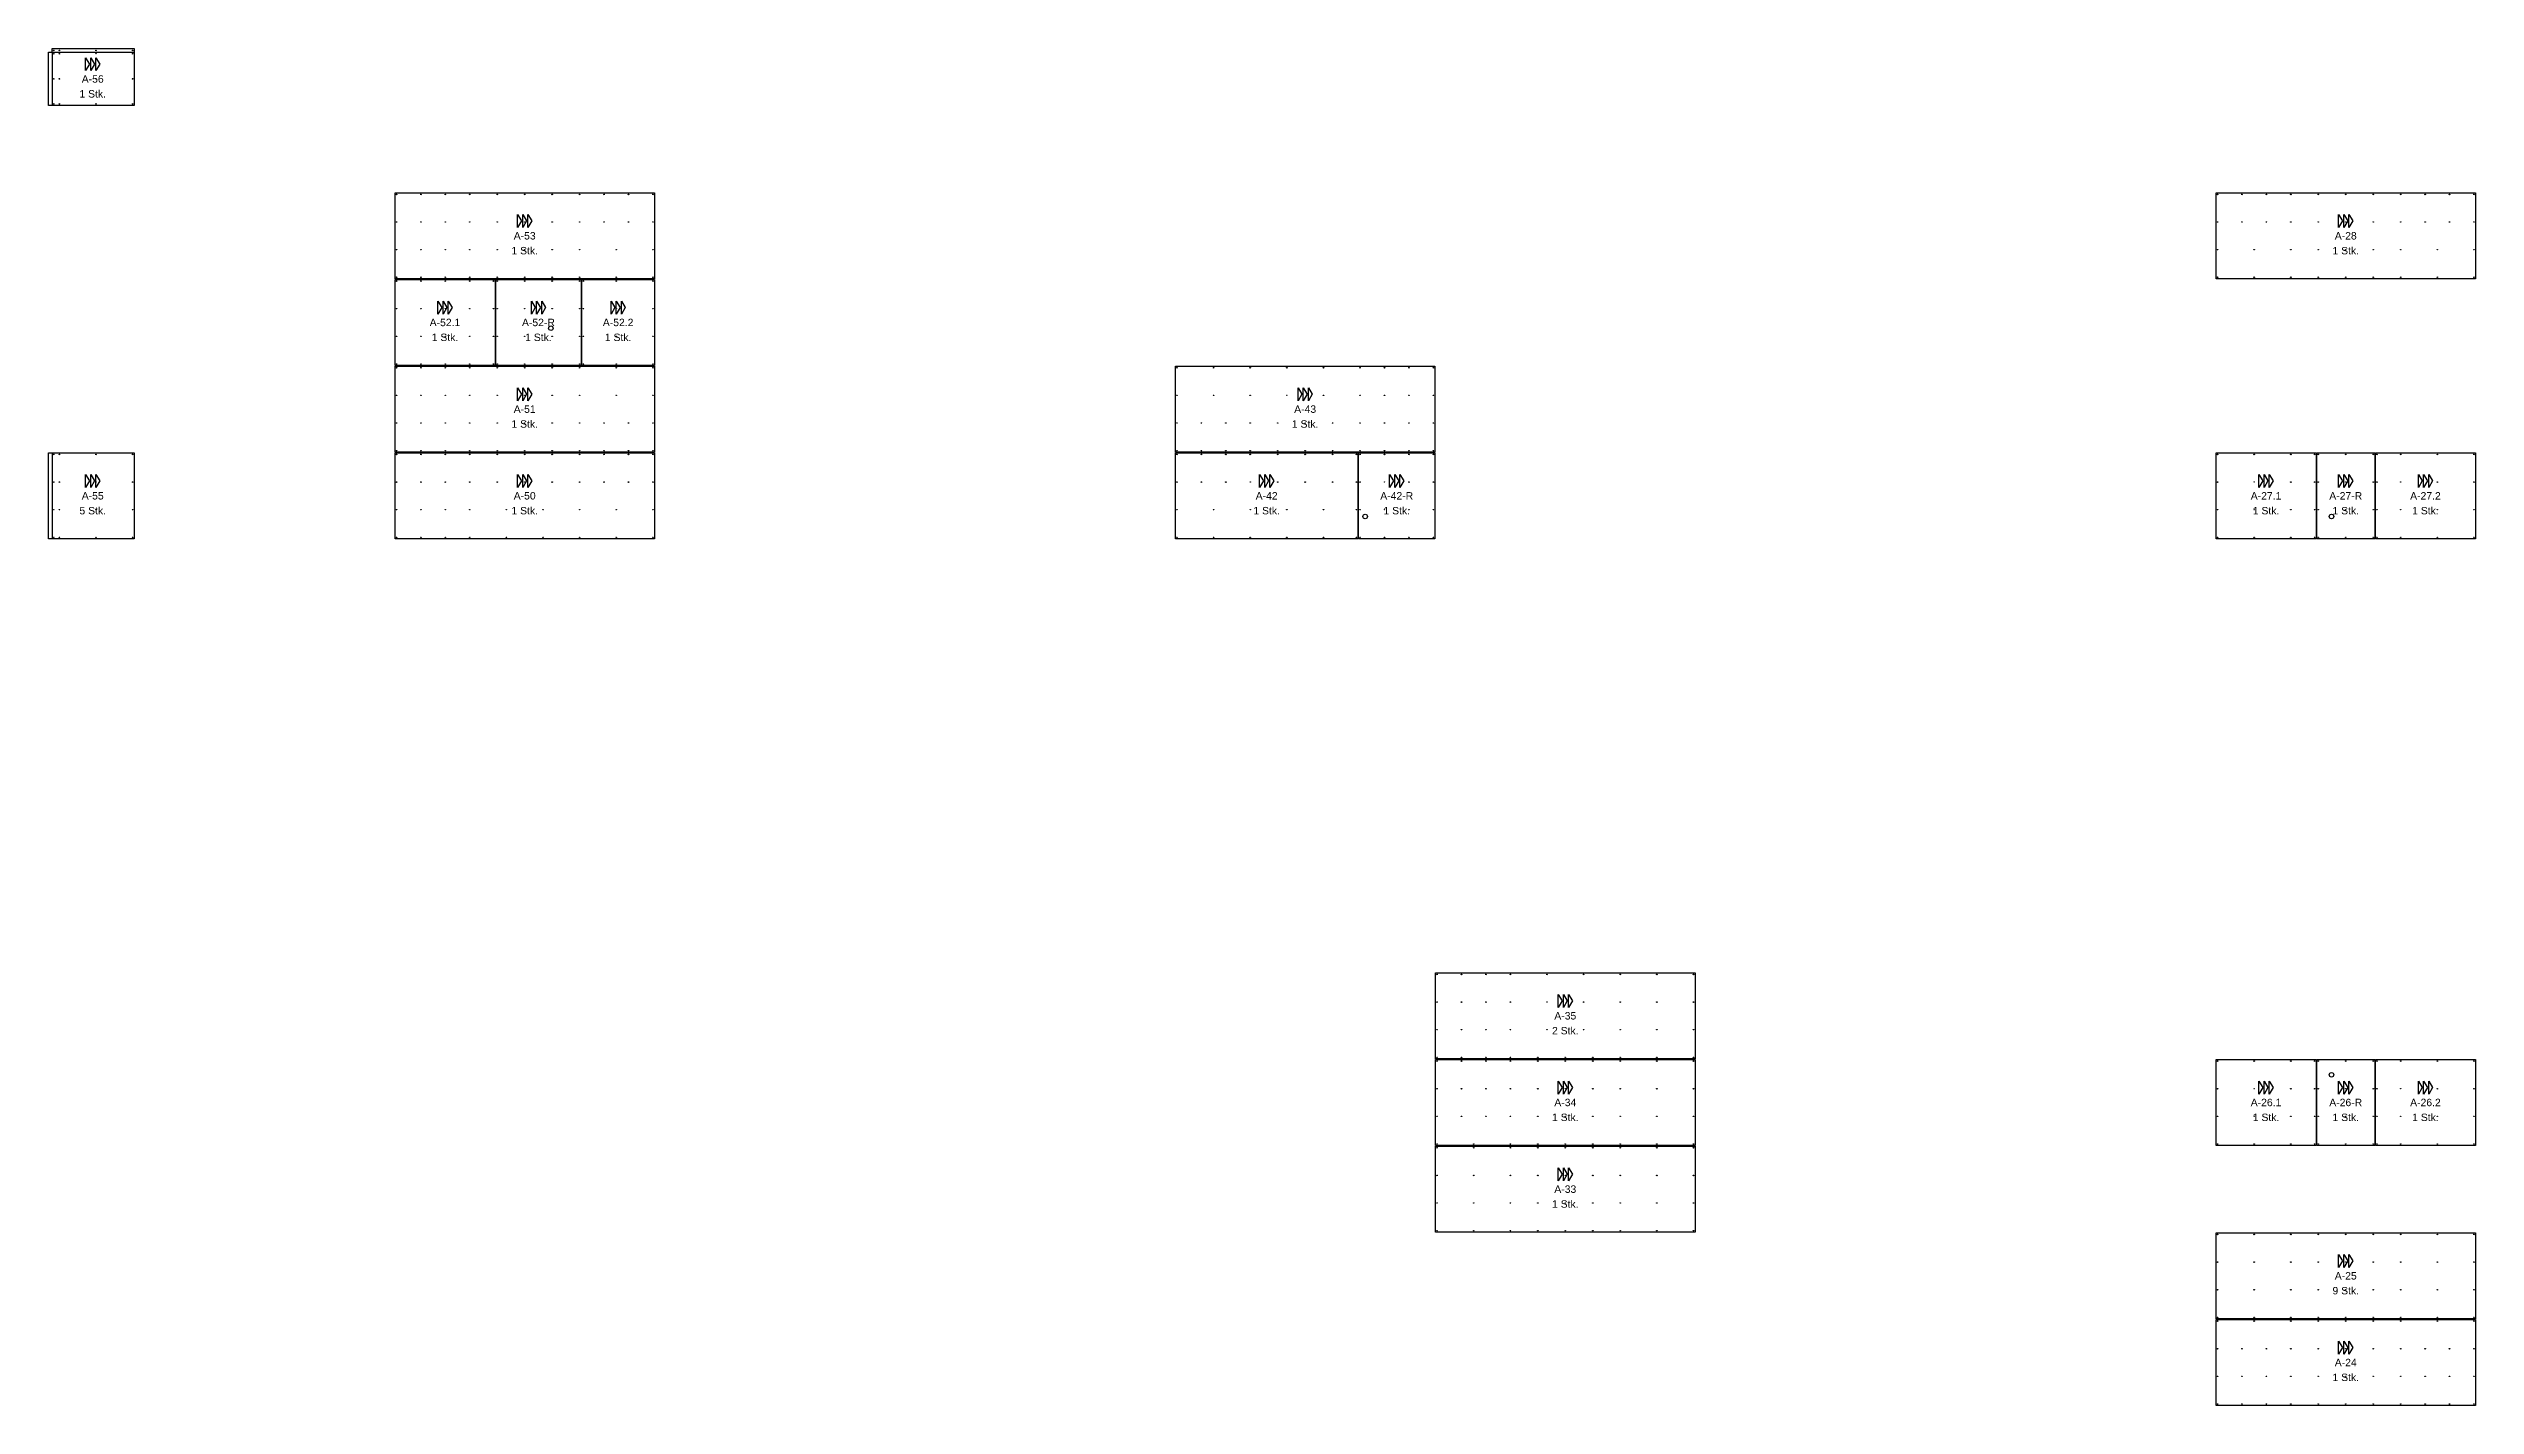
# Model space of a CAD drawing. Header units: millimetres. Extents: x 3800000 to 6300000, y 450000 to 1350000.
# Drawn here: x 5427344 to 5459995, y 901958 to 920225 of the extents above; entities that cross this region are included whole.
import ezdxf

# ---------------------------------------------------------------- set-up
doc = ezdxf.new("R2010")
doc.units = ezdxf.units.MM
doc.linetypes.add('Strichliert 5_2.5mm', pattern=[7.5, 5, -2.5])
for name, color, linetype, true_color in [('ANSICHT Paneel Verlegerichtung', 1, 'Continuous', 0xff0000), ('Bohr', 3, 'Continuous', 0x00ff00), ('FERTIGUNG 04 Außenkontur 45° abgefast', 6, 'Strichliert 5_2.5mm', 0xff00ff), ('FERTIGUNG 04 Fräsung Rückseite 90°', 4, 'Strichliert 5_2.5mm', 0x00ffff), ('Inside', 160, 'Continuous', 0x3a3aff), ('Outside', 2, 'Continuous', 0xffff00), ('TXT', 7, 'Continuous', 0xffffff)]:
    doc.layers.add(name, color=color, linetype=linetype, true_color=true_color)
doc.styles.add('Arial Regular', font='arial.ttf')

msp = doc.modelspace()

# ---------------------------------------------------------------- texts
at = {"layer": 'TXT', "char_height": 100, "attachment_point": 5, "style": 'Arial Regular'}
for s, insert, width in [('A-56', (5427938.2, 919814.2), 776.087), ('1 Stk.', (5427938.3, 919614.2), 857.609), ('1 Stk.', (5433750, 917503.3), 857.609), ('A-53', (5433749.9, 917703.3), 776.087), ('1 Stk.', (5458250, 917503.3), 857.609), ('A-28', (5458249.9, 917703.3), 777.174), ('A-52.1', (5432677.6, 916536.7), 969.565), ('A-52-R', (5433934.7, 916536.7), 1078.261), ('A-52.2', (5435007, 916536.7), 1005.435), ('1 Stk.', (5432677.7, 916336.7), 857.609), ('1 Stk.', (5433934.8, 916336.7), 857.609), ('1 Stk.', (5435007.1, 916336.7), 857.609), ('1 Stk.', (5433750, 915170), 857.609), ('A-51', (5433749.9, 915370), 738.043), ('1 Stk.', (5444250, 915170), 857.609), ('A-43', (5444249.9, 915370), 776.087), ('A-55', (5427938.2, 914203.3), 778.261), ('A-50', (5433749.9, 914203.3), 776.087), ('A-42', (5443732, 914203.3), 773.913), ('A-42-R', (5445482, 914203.3), 1078.261), ('A-27.1', (5457177.6, 914203.3), 969.565), ('A-27-R', (5458249.9, 914203.3), 1078.261), ('A-27.2', (5459322.2, 914203.3), 1005.435), ('5 Stk.', (5427938.3, 914003.3), 876.087), ('1 Stk.', (5433750, 914003.3), 857.609), ('1 Stk.', (5443732.1, 914003.3), 857.609), ('1 Stk.', (5445482.1, 914003.3), 857.609), ('1 Stk.', (5457177.7, 914003.3), 857.609), ('1 Stk.', (5458250, 914003.3), 857.609), ('1 Stk.', (5459322.3, 914003.3), 857.609), ('2 Stk.', (5447750, 907003.3), 879.348), ('A-35', (5447749.9, 907203.3), 778.261), ('A-34', (5447749.9, 906036.7), 775), ('A-26.1', (5457177.6, 906036.7), 969.565), ('A-26-R', (5458249.9, 906036.7), 1078.261), ('A-26.2', (5459322.2, 906036.7), 1005.435), ('1 Stk.', (5447750, 905836.7), 857.609), ('1 Stk.', (5457177.7, 905836.7), 857.609), ('1 Stk.', (5458250, 905836.7), 857.609), ('1 Stk.', (5459322.3, 905836.7), 857.609), ('A-33', (5447749.9, 904870), 776.087), ('1 Stk.', (5447750, 904670), 857.609), ('9 Stk.', (5458250, 903503.3), 876.087), ('A-25', (5458249.9, 903703.3), 778.261), ('A-24', (5458249.9, 902536.7), 775), ('1 Stk.', (5458250, 902336.7), 857.609)]:
    msp.add_mtext(s, dxfattribs=dict(at, insert=insert, width=width))

# ---------------------------------------------------------------- linework, layer by layer
at = {"layer": 'ANSICHT Paneel Verlegerichtung'}
for points in [[(5427842.8, 919928.1), (5427842.8, 920101.7), (5427894.9, 920014.9)], [(5427912.2, 919928.1), (5427912.2, 920101.7), (5427964.3, 920014.9)], [(5427981.7, 919928.1), (5427981.7, 920101.7), (5428033.7, 920014.9)], [(5433654.5, 917817.3), (5433654.5, 917990.9), (5433706.6, 917904.1)], [(5433724, 917817.3), (5433724, 917990.9), (5433776, 917904.1)], [(5433793.4, 917817.3), (5433793.4, 917990.9), (5433845.5, 917904.1)], [(5458154.5, 917817.3), (5458154.5, 917990.9), (5458206.6, 917904.1)], [(5458224, 917817.3), (5458224, 917990.9), (5458276, 917904.1)], [(5458293.4, 917817.3), (5458293.4, 917990.9), (5458345.5, 917904.1)], [(5432582.2, 916650.6), (5432582.2, 916824.2), (5432634.3, 916737.4)], [(5432651.6, 916650.6), (5432651.6, 916824.2), (5432703.7, 916737.4)], [(5432721.1, 916650.6), (5432721.1, 916824.2), (5432773.1, 916737.4)], [(5433839.4, 916650.6), (5433839.4, 916824.2), (5433891.4, 916737.4)], [(5433908.8, 916650.6), (5433908.8, 916824.2), (5433960.9, 916737.4)], [(5433978.2, 916650.6), (5433978.2, 916824.2), (5434030.3, 916737.4)], [(5434911.7, 916650.6), (5434911.7, 916824.2), (5434963.8, 916737.4)], [(5434981.1, 916650.6), (5434981.1, 916824.2), (5435033.2, 916737.4)], [(5435050.5, 916650.6), (5435050.5, 916824.2), (5435102.6, 916737.4)], [(5433654.5, 915484), (5433654.5, 915657.5), (5433706.6, 915570.8)], [(5433724, 915484), (5433724, 915657.5), (5433776, 915570.8)], [(5433793.4, 915484), (5433793.4, 915657.5), (5433845.5, 915570.8)], [(5444154.5, 915484), (5444154.5, 915657.5), (5444206.6, 915570.8)], [(5444224, 915484), (5444224, 915657.5), (5444276, 915570.8)], [(5444293.4, 915484), (5444293.4, 915657.5), (5444345.5, 915570.8)], [(5427842.8, 914317.3), (5427842.8, 914490.9), (5427894.9, 914404.1)], [(5427912.2, 914317.3), (5427912.2, 914490.9), (5427964.3, 914404.1)], [(5427981.7, 914317.3), (5427981.7, 914490.9), (5428033.7, 914404.1)], [(5433654.5, 914317.3), (5433654.5, 914490.9), (5433706.6, 914404.1)], [(5433724, 914317.3), (5433724, 914490.9), (5433776, 914404.1)], [(5433793.4, 914317.3), (5433793.4, 914490.9), (5433845.5, 914404.1)], [(5443636.7, 914317.3), (5443636.7, 914490.9), (5443688.8, 914404.1)], [(5443706.1, 914317.3), (5443706.1, 914490.9), (5443758.2, 914404.1)], [(5443775.5, 914317.3), (5443775.5, 914490.9), (5443827.6, 914404.1)], [(5445386.7, 914317.3), (5445386.7, 914490.9), (5445438.8, 914404.1)], [(5445456.1, 914317.3), (5445456.1, 914490.9), (5445508.2, 914404.1)], [(5445525.5, 914317.3), (5445525.5, 914490.9), (5445577.6, 914404.1)], [(5457082.2, 914317.3), (5457082.2, 914490.9), (5457134.3, 914404.1)], [(5457151.6, 914317.3), (5457151.6, 914490.9), (5457203.7, 914404.1)], [(5457221.1, 914317.3), (5457221.1, 914490.9), (5457273.1, 914404.1)], [(5458154.5, 914317.3), (5458154.5, 914490.9), (5458206.6, 914404.1)], [(5458224, 914317.3), (5458224, 914490.9), (5458276, 914404.1)], [(5458293.4, 914317.3), (5458293.4, 914490.9), (5458345.5, 914404.1)], [(5459226.9, 914317.3), (5459226.9, 914490.9), (5459278.9, 914404.1)], [(5459296.3, 914317.3), (5459296.3, 914490.9), (5459348.4, 914404.1)], [(5459365.7, 914317.3), (5459365.7, 914490.9), (5459417.8, 914404.1)], [(5447654.5, 907317.3), (5447654.5, 907490.9), (5447706.6, 907404.1)], [(5447724, 907317.3), (5447724, 907490.9), (5447776, 907404.1)], [(5447793.4, 907317.3), (5447793.4, 907490.9), (5447845.5, 907404.1)], [(5447654.5, 906150.6), (5447654.5, 906324.2), (5447706.6, 906237.4)], [(5447724, 906150.6), (5447724, 906324.2), (5447776, 906237.4)], [(5447793.4, 906150.6), (5447793.4, 906324.2), (5447845.5, 906237.4)], [(5457082.2, 906150.6), (5457082.2, 906324.2), (5457134.3, 906237.4)], [(5457151.6, 906150.6), (5457151.6, 906324.2), (5457203.7, 906237.4)], [(5457221.1, 906150.6), (5457221.1, 906324.2), (5457273.1, 906237.4)], [(5458154.5, 906150.6), (5458154.5, 906324.2), (5458206.6, 906237.4)], [(5458224, 906150.6), (5458224, 906324.2), (5458276, 906237.4)], [(5458293.4, 906150.6), (5458293.4, 906324.2), (5458345.5, 906237.4)], [(5459226.9, 906150.6), (5459226.9, 906324.2), (5459278.9, 906237.4)], [(5459296.3, 906150.6), (5459296.3, 906324.2), (5459348.4, 906237.4)], [(5459365.7, 906150.6), (5459365.7, 906324.2), (5459417.8, 906237.4)], [(5447654.5, 904984), (5447654.5, 905157.5), (5447706.6, 905070.8)], [(5447724, 904984), (5447724, 905157.5), (5447776, 905070.8)], [(5447793.4, 904984), (5447793.4, 905157.5), (5447845.5, 905070.8)], [(5458154.5, 903817.3), (5458154.5, 903990.9), (5458206.6, 903904.1)], [(5458224, 903817.3), (5458224, 903990.9), (5458276, 903904.1)], [(5458293.4, 903817.3), (5458293.4, 903990.9), (5458345.5, 903904.1)], [(5458154.5, 902650.6), (5458154.5, 902824.2), (5458206.6, 902737.4)], [(5458224, 902650.6), (5458224, 902824.2), (5458276, 902737.4)], [(5458293.4, 902650.6), (5458293.4, 902824.2), (5458345.5, 902737.4)]]:
    msp.add_lwpolyline(points, close=True, dxfattribs=at)
at = {"layer": 'Bohr', "linetype": 'ByBlock', "lineweight": -2}
for centre, radius in [((5427413.8, 920200), 4.25), ((5427413.8, 920155), 4.25), ((5427489.3, 920200), 4.25), ((5427489.3, 920155), 4.25), ((5427982.1, 920200), 4.25), ((5427982.1, 920155), 2.55), ((5428475, 920200), 4.25), ((5428475, 920155), 4.25), ((5427413.8, 919816.7), 4.25), ((5427489.3, 919816.7), 4.25), ((5427982.1, 919816.7), 2.55), ((5428475, 919816.7), 4.25), ((5427413.8, 919478.3), 4.25), ((5427489.3, 919478.3), 4.25), ((5427982.1, 919478.3), 4.25), ((5428475, 919478.3), 4.25), ((5432025, 918261.7), 4.25), ((5432353.6, 918261.7), 4.25), ((5432682.1, 918261.7), 4.25), ((5433010.7, 918261.7), 4.25), ((5433380.4, 918261.7), 4.25), ((5433750, 918261.7), 4.25), ((5434119.6, 918261.7), 4.25), ((5434489.3, 918261.7), 4.25), ((5434817.9, 918261.7), 4.25), ((5435146.4, 918261.7), 4.25), ((5435475, 918261.7), 4.25), ((5456525, 918261.7), 4.25), ((5456853.6, 918261.7), 4.25), ((5457182.1, 918261.7), 4.25), ((5457510.7, 918261.7), 4.25), ((5457880.4, 918261.7), 4.25), ((5458250, 918261.7), 4.25), ((5458619.6, 918261.7), 4.25), ((5458989.3, 918261.7), 4.25), ((5459317.9, 918261.7), 4.25), ((5459646.4, 918261.7), 4.25), ((5459975, 918261.7), 4.25), ((5432025, 917889.4), 4.25), ((5432353.6, 917889.4), 4.25), ((5432682.1, 917889.4), 4.25), ((5433010.7, 917889.4), 4.25), ((5433380.4, 917889.4), 4.25), ((5433750, 917889.4), 2.55), ((5434119.6, 917889.4), 4.25), ((5434489.3, 917889.4), 4.25), ((5434817.9, 917889.4), 4.25), ((5435146.4, 917889.4), 4.25), ((5435475, 917889.4), 4.25), ((5456525, 917889.4), 4.25), ((5456853.6, 917889.4), 4.25), ((5457182.1, 917889.4), 4.25), ((5457510.7, 917889.4), 4.25), ((5457880.4, 917889.4), 4.25), ((5458250, 917889.4), 2.55), ((5458619.6, 917889.4), 4.25), ((5458989.3, 917889.4), 4.25), ((5459317.9, 917889.4), 4.25), ((5459646.4, 917889.4), 4.25), ((5459975, 917889.4), 4.25), ((5432025, 917517.2), 4.25), ((5432353.6, 917517.2), 4.25), ((5432682.1, 917517.2), 4.25), ((5433010.7, 917517.2), 4.25), ((5433380.4, 917517.2), 4.25), ((5433750, 917517.2), 2.55), ((5434119.6, 917517.2), 4.25), ((5434489.3, 917517.2), 4.25), ((5434982.1, 917517.2), 4.25), ((5435475, 917517.2), 4.25), ((5456525, 917517.2), 4.25), ((5457017.9, 917517.2), 4.25), ((5457510.7, 917517.2), 4.25), ((5457880.4, 917517.2), 4.25), ((5458250, 917517.2), 2.55), ((5458619.6, 917517.2), 4.25), ((5458989.3, 917517.2), 4.25), ((5459482.1, 917517.2), 4.25), ((5459975, 917517.2), 4.25), ((5432025, 917145), 4.25), ((5432025, 917095), 4.25), ((5432353.6, 917145), 4.25), ((5432353.6, 917095), 4.25), ((5432682.1, 917145), 4.25), ((5432682.1, 917095), 4.25), ((5433010.7, 917145), 4.25), ((5433010.7, 917095), 4.25), ((5433330.4, 917095), 4.25), ((5433380.4, 917145), 4.25), ((5433380.4, 917095), 4.25), ((5433750, 917145), 4.25), ((5433750, 917095), 4.25), ((5434119.6, 917145), 4.25), ((5434119.6, 917095), 4.25), ((5434489.3, 917145), 4.25), ((5434489.3, 917095), 4.25), ((5434539.3, 917095), 4.25), ((5434982.1, 917145), 4.25), ((5434982.1, 917095), 4.25), ((5435475, 917145), 4.25), ((5435475, 917095), 4.25), ((5456525, 917145), 4.25), ((5457017.9, 917145), 4.25), ((5457510.7, 917145), 4.25), ((5457880.4, 917145), 4.25), ((5458250, 917145), 4.25), ((5458619.6, 917145), 4.25), ((5458989.3, 917145), 4.25), ((5459482.1, 917145), 4.25), ((5459975, 917145), 4.25), ((5432025, 916722.8), 4.25), ((5432353.6, 916722.8), 4.25), ((5432682.1, 916722.8), 2.55), ((5433010.7, 916722.8), 4.25), ((5433330.4, 916722.8), 4.25), ((5433380.4, 916722.8), 4.25), ((5433750, 916722.8), 2.55), ((5434119.6, 916722.8), 4.25), ((5434489.3, 916722.8), 4.25), ((5434539.3, 916722.8), 4.25), ((5434982.1, 916722.8), 2.55), ((5435475, 916722.8), 4.25), ((5432025, 916350.6), 4.25), ((5432353.6, 916350.6), 4.25), ((5432682.1, 916350.6), 2.55), ((5433010.7, 916350.6), 4.25), ((5433330.4, 916350.6), 4.25), ((5433380.4, 916350.6), 4.25), ((5433750, 916350.6), 2.55), ((5434119.6, 916350.6), 4.25), ((5434489.3, 916350.6), 4.25), ((5434539.3, 916350.6), 4.25), ((5434982.1, 916350.6), 2.55), ((5435475, 916350.6), 4.25), ((5432025, 915978.3), 4.25), ((5432025, 915928.3), 4.25), ((5432353.6, 915978.3), 4.25), ((5432353.6, 915928.3), 4.25), ((5432682.1, 915978.3), 4.25), ((5432682.1, 915928.3), 4.25), ((5433010.7, 915978.3), 4.25), ((5433010.7, 915928.3), 4.25), ((5433330.4, 915978.3), 4.25), ((5433380.4, 915978.3), 4.25), ((5433380.4, 915928.3), 4.25), ((5433750, 915928.3), 4.25), ((5433750, 915978.3), 4.25), ((5434119.6, 915978.3), 4.25), ((5434119.6, 915928.3), 4.25), ((5434489.3, 915978.3), 4.25), ((5434489.3, 915928.3), 4.25), ((5434539.3, 915978.3), 4.25), ((5434982.1, 915978.3), 4.25), ((5434982.1, 915928.3), 4.25), ((5435475, 915978.3), 4.25), ((5435475, 915928.3), 4.25), ((5442525, 915928.3), 4.25), ((5443017.9, 915928.3), 4.25), ((5443510.7, 915928.3), 4.25), ((5444003.6, 915928.3), 4.25), ((5444496.4, 915928.3), 4.25), ((5444989.3, 915928.3), 4.25), ((5445317.9, 915928.3), 4.25), ((5445646.4, 915928.3), 4.25), ((5445975, 915928.3), 4.25), ((5432025, 915556.1), 4.25), ((5432353.6, 915556.1), 4.25), ((5432682.1, 915556.1), 4.25), ((5433010.7, 915556.1), 4.25), ((5433380.4, 915556.1), 4.25), ((5433750, 915556.1), 2.55), ((5434119.6, 915556.1), 4.25), ((5434489.3, 915556.1), 4.25), ((5434982.1, 915556.1), 4.25), ((5435475, 915556.1), 4.25), ((5442525, 915556.1), 4.25), ((5443017.9, 915556.1), 4.25), ((5443510.7, 915556.1), 4.25), ((5444003.6, 915556.1), 2.55), ((5444496.4, 915556.1), 4.25), ((5444989.3, 915556.1), 4.25), ((5445317.9, 915556.1), 4.25), ((5445646.4, 915556.1), 4.25), ((5445975, 915556.1), 4.25), ((5432025, 915183.9), 4.25), ((5432353.6, 915183.9), 4.25), ((5432682.1, 915183.9), 4.25), ((5433010.7, 915183.9), 4.25), ((5433380.4, 915183.9), 4.25), ((5433750, 915183.9), 2.55), ((5434119.6, 915183.9), 4.25), ((5434489.3, 915183.9), 4.25), ((5434817.9, 915183.9), 4.25), ((5435146.4, 915183.9), 4.25), ((5435475, 915183.9), 4.25), ((5442525, 915183.8), 4.25), ((5442853.6, 915183.8), 4.25), ((5443182.2, 915183.8), 4.25), ((5443510.7, 915183.8), 4.25), ((5443880.4, 915183.9), 4.25), ((5444250.1, 915183.9), 2.55), ((5444619.7, 915183.9), 4.25), ((5444989.3, 915183.9), 4.25), ((5445317.9, 915183.9), 4.25), ((5445646.4, 915183.9), 4.25), ((5445975, 915183.9), 4.25), ((5427413.8, 914761.7), 4.25), ((5427489.3, 914761.7), 4.25), ((5427982.1, 914761.7), 4.25), ((5428475, 914761.7), 4.25), ((5432025, 914811.7), 4.25), ((5432025, 914761.7), 4.25), ((5432353.6, 914811.7), 4.25), ((5432353.6, 914761.7), 4.25), ((5432682.1, 914811.7), 4.25), ((5432682.1, 914761.7), 4.25), ((5433010.7, 914811.7), 4.25), ((5433010.7, 914761.7), 4.25), ((5433380.4, 914811.7), 4.25), ((5433380.4, 914761.7), 4.25), ((5433750, 914811.7), 4.25), ((5433750, 914761.7), 4.25), ((5434119.6, 914811.7), 4.25), ((5434119.6, 914761.7), 4.25), ((5434489.3, 914811.7), 4.25), ((5434489.3, 914761.7), 4.25), ((5434817.9, 914811.7), 4.25), ((5434817.9, 914761.7), 4.25), ((5435146.4, 914811.7), 4.25), ((5435146.4, 914761.7), 4.25), ((5435475, 914811.7), 4.25), ((5435475, 914761.7), 4.25), ((5442525, 914811.6), 4.25), ((5442525, 914761.6), 4.25), ((5442853.6, 914811.7), 4.25), ((5442853.6, 914761.7), 4.25), ((5443182.2, 914811.7), 4.25), ((5443182.2, 914761.7), 4.25), ((5443510.7, 914811.7), 4.25), ((5443510.7, 914761.7), 4.25), ((5443880.4, 914811.7), 4.25), ((5443880.4, 914761.7), 4.25), ((5444250.1, 914811.7), 4.25), ((5444250.1, 914761.7), 4.25), ((5444619.7, 914811.7), 4.25), ((5444619.7, 914761.7), 4.25), ((5444939.3, 914761.7), 4.25), ((5444989.3, 914811.7), 4.25), ((5444989.3, 914761.7), 4.25), ((5445317.9, 914811.7), 4.25), ((5445317.9, 914761.7), 4.25), ((5445646.4, 914811.7), 4.25), ((5445646.4, 914761.7), 4.25), ((5445975, 914761.7), 4.25), ((5445975, 914811.7), 4.25), ((5456525, 914761.7), 4.25), ((5457017.9, 914761.7), 4.25), ((5457510.7, 914761.7), 4.25), ((5457830.4, 914761.7), 4.25), ((5457880.4, 914761.7), 4.25), ((5458250, 914761.7), 4.25), ((5458619.6, 914761.7), 4.25), ((5458669.6, 914761.7), 4.25), ((5458989.3, 914761.7), 4.25), ((5459482.1, 914761.7), 4.25), ((5459975, 914761.7), 4.25), ((5427413.8, 914389.4), 4.25), ((5427489.3, 914389.4), 4.25), ((5427982.1, 914389.4), 2.55), ((5428475, 914389.4), 4.25), ((5432025, 914389.4), 4.25), ((5432353.6, 914389.4), 4.25), ((5432682.1, 914389.4), 4.25), ((5433010.7, 914389.4), 4.25), ((5433380.4, 914389.4), 4.25), ((5433750, 914389.4), 2.55), ((5434119.6, 914389.4), 4.25), ((5434489.3, 914389.4), 4.25), ((5434817.9, 914389.4), 4.25), ((5435146.4, 914389.4), 4.25), ((5435475, 914389.4), 4.25), ((5442525, 914389.4), 4.25), ((5442853.6, 914389.4), 4.25), ((5443182.2, 914389.4), 4.25), ((5443510.7, 914389.4), 2.55), ((5443880.4, 914389.4), 4.25), ((5444250.1, 914389.4), 4.25), ((5444619.7, 914389.4), 4.25), ((5444939.3, 914389.4), 4.25), ((5444989.3, 914389.4), 4.25), ((5445317.9, 914389.4), 2.55), ((5445646.4, 914389.4), 4.25), ((5445975, 914389.4), 4.25), ((5456525, 914389.4), 4.25), ((5457017.9, 914389.4), 2.55), ((5457510.7, 914389.4), 4.25), ((5457830.4, 914389.4), 4.25), ((5457880.4, 914389.4), 4.25), ((5458250, 914389.4), 2.55), ((5458619.6, 914389.4), 4.25), ((5458669.6, 914389.4), 4.25), ((5458989.3, 914389.4), 2.55), ((5459482.1, 914389.4), 4.25), ((5459975, 914389.4), 4.25), ((5427413.8, 914017.2), 4.25), ((5427489.3, 914017.2), 4.25), ((5427982.1, 914017.2), 2.55), ((5428475, 914017.2), 4.25), ((5432025, 914017.2), 4.25), ((5432353.6, 914017.2), 4.25), ((5432682.1, 914017.2), 4.25), ((5433010.7, 914017.2), 4.25), ((5433503.6, 914017.2), 2.55), ((5433996.4, 914017.2), 4.25), ((5434489.3, 914017.2), 4.25), ((5434982.1, 914017.2), 4.25), ((5435475, 914017.2), 4.25), ((5442525, 914017.2), 4.25), ((5443017.9, 914017.2), 4.25), ((5443510.7, 914017.2), 2.55), ((5444003.6, 914017.2), 4.25), ((5444496.4, 914017.2), 4.25), ((5444939.3, 914017.2), 4.25), ((5444989.3, 914017.2), 4.25), ((5445317.9, 914017.2), 2.55), ((5445646.4, 914017.2), 4.25), ((5445975, 914017.2), 4.25), ((5456525, 914017.2), 4.25), ((5457017.9, 914017.2), 2.55), ((5457510.7, 914017.2), 4.25), ((5457830.4, 914017.2), 4.25), ((5457880.4, 914017.2), 4.25), ((5458250, 914017.2), 2.55), ((5458619.6, 914017.2), 4.25), ((5458669.6, 914017.2), 4.25), ((5458989.3, 914017.2), 2.55), ((5459482.1, 914017.2), 4.25), ((5459975, 914017.2), 4.25), ((5427413.8, 913645), 4.25), ((5427489.3, 913645), 4.25), ((5427982.1, 913645), 4.25), ((5428475, 913645), 4.25), ((5432025, 913645), 4.25), ((5432353.6, 913645), 4.25), ((5432682.1, 913645), 4.25), ((5433010.7, 913645), 4.25), ((5433503.6, 913645), 4.25), ((5433996.4, 913645), 4.25), ((5434489.3, 913645), 4.25), ((5434982.1, 913645), 4.25), ((5435475, 913645), 4.25), ((5442525, 913644.9), 4.25), ((5443017.9, 913645), 4.25), ((5443510.7, 913645), 4.25), ((5444003.6, 913645), 4.25), ((5444496.4, 913645), 4.25), ((5444939.3, 913645), 4.25), ((5444989.3, 913645), 4.25), ((5445317.9, 913645), 4.25), ((5445646.4, 913645), 4.25), ((5445975, 913645), 4.25), ((5456525, 913645), 4.25), ((5457017.9, 913645), 4.25), ((5457510.7, 913645), 4.25), ((5457830.4, 913645), 4.25), ((5457880.4, 913645), 4.25), ((5458250, 913645), 4.25), ((5458619.6, 913645), 4.25), ((5458669.6, 913645), 4.25), ((5458989.3, 913645), 4.25), ((5459482.1, 913645), 4.25), ((5459975, 913645), 4.25), ((5446025, 907761.7), 4.25), ((5446353.6, 907761.7), 4.25), ((5446682.1, 907761.7), 4.25), ((5447010.7, 907761.7), 4.25), ((5447503.6, 907761.7), 4.25), ((5447996.4, 907761.7), 4.25), ((5448489.3, 907761.7), 4.25), ((5448982.1, 907761.7), 4.25), ((5449475, 907761.7), 4.25), ((5446025, 907389.4), 4.25), ((5446353.6, 907389.4), 4.25), ((5446682.1, 907389.4), 4.25), ((5447010.7, 907389.4), 4.25), ((5447503.6, 907389.4), 2.55), ((5447996.4, 907389.4), 4.25), ((5448489.3, 907389.4), 4.25), ((5448982.1, 907389.4), 4.25), ((5449475, 907389.4), 4.25), ((5446025, 907017.2), 4.25), ((5446353.6, 907017.2), 4.25), ((5446682.1, 907017.2), 4.25), ((5447010.7, 907017.2), 4.25), ((5447503.6, 907017.2), 2.55), ((5447996.4, 907017.2), 4.25), ((5448489.3, 907017.2), 4.25), ((5448982.1, 907017.2), 4.25), ((5449475, 907017.2), 4.25), ((5446025, 906595), 4.25), ((5446025, 906645), 4.25), ((5446353.6, 906645), 4.25), ((5446353.6, 906595), 4.25), ((5446682.1, 906645), 4.25), ((5446682.1, 906595), 4.25), ((5447010.7, 906645), 4.25), ((5447010.7, 906595), 4.25), ((5447380.4, 906645), 4.25), ((5447380.4, 906595), 4.25), ((5447750, 906645), 4.25), ((5447750, 906595), 4.25), ((5448119.6, 906645), 4.25), ((5448119.6, 906595), 4.25), ((5448489.3, 906645), 4.25), ((5448489.3, 906595), 4.25), ((5448982.1, 906645), 4.25), ((5448982.1, 906595), 4.25), ((5449475, 906645), 4.25), ((5449475, 906595), 4.25), ((5456525, 906595), 4.25), ((5457017.9, 906595), 4.25), ((5457510.7, 906595), 4.25), ((5457830.4, 906595), 4.25), ((5457880.4, 906595), 4.25), ((5458250, 906595), 4.25), ((5458619.6, 906595), 4.25), ((5458669.6, 906595), 4.25), ((5458989.3, 906595), 4.25), ((5459482.1, 906595), 4.25), ((5459975, 906595), 4.25), ((5446025, 906222.8), 4.25), ((5446353.6, 906222.8), 4.25), ((5446682.1, 906222.8), 4.25), ((5447010.7, 906222.8), 4.25), ((5447380.4, 906222.8), 4.25), ((5447750, 906222.8), 2.55), ((5448119.6, 906222.8), 4.25), ((5448489.3, 906222.8), 4.25), ((5448982.1, 906222.8), 4.25), ((5449475, 906222.8), 4.25), ((5456525, 906222.8), 4.25), ((5457017.9, 906222.8), 2.55), ((5457510.7, 906222.8), 4.25), ((5457830.4, 906222.8), 4.25), ((5457880.4, 906222.8), 4.25), ((5458250, 906222.8), 2.55), ((5458619.6, 906222.8), 4.25), ((5458669.6, 906222.8), 4.25), ((5458989.3, 906222.8), 2.55), ((5459482.1, 906222.8), 4.25), ((5459975, 906222.8), 4.25), ((5446025, 905850.6), 4.25), ((5446353.6, 905850.6), 4.25), ((5446682.1, 905850.6), 4.25), ((5447010.7, 905850.6), 4.25), ((5447380.4, 905850.6), 4.25), ((5447750, 905850.6), 2.55), ((5448119.6, 905850.6), 4.25), ((5448489.3, 905850.6), 4.25), ((5448489.3, 905850.6), 4.25), ((5448982.1, 905850.6), 4.25), ((5449475, 905850.6), 4.25), ((5456525, 905850.6), 4.25), ((5457017.9, 905850.6), 2.55), ((5457510.7, 905850.6), 4.25), ((5457830.4, 905850.6), 4.25), ((5457880.4, 905850.6), 4.25), ((5458250, 905850.6), 2.55), ((5458619.6, 905850.6), 4.25), ((5458669.6, 905850.6), 4.25), ((5458989.3, 905850.6), 2.55), ((5459482.1, 905850.6), 4.25), ((5459975, 905850.6), 4.25), ((5446025, 905478.3), 4.25), ((5446025, 905428.3), 4.25), ((5446517.9, 905478.3), 4.25), ((5446517.9, 905428.3), 4.25), ((5447010.7, 905478.3), 4.25), ((5447010.7, 905428.3), 4.25), ((5447380.4, 905478.3), 4.25), ((5447380.4, 905428.3), 4.25), ((5447750, 905478.3), 4.25), ((5447750, 905428.3), 4.25), ((5448119.6, 905478.3), 4.25), ((5448119.6, 905428.3), 4.25), ((5448489.3, 905478.3), 4.25), ((5448489.3, 905428.3), 4.25), ((5448982.1, 905478.3), 4.25), ((5448982.1, 905428.3), 4.25), ((5449475, 905478.3), 4.25), ((5449475, 905428.3), 4.25), ((5456525, 905478.3), 4.25), ((5457017.9, 905478.3), 4.25), ((5457510.7, 905478.3), 4.25), ((5457830.4, 905478.3), 4.25), ((5457880.4, 905478.3), 4.25), ((5458250, 905478.3), 4.25), ((5458619.6, 905478.3), 4.25), ((5458669.6, 905478.3), 4.25), ((5458989.3, 905478.3), 4.25), ((5459482.1, 905478.3), 4.25), ((5459975, 905478.3), 4.25), ((5446025, 905056.1), 4.25), ((5446517.9, 905056.1), 4.25), ((5447010.7, 905056.1), 4.25), ((5447380.4, 905056.1), 4.25), ((5447750, 905056.1), 2.55), ((5448119.6, 905056.1), 4.25), ((5448489.3, 905056.1), 4.25), ((5448982.1, 905056.1), 4.25), ((5449475, 905056.1), 4.25), ((5446025, 904683.9), 4.25), ((5446517.9, 904683.9), 4.25), ((5447010.7, 904683.9), 4.25), ((5447380.4, 904683.9), 4.25), ((5447750, 904683.9), 2.55), ((5448119.6, 904683.9), 4.25), ((5448489.3, 904683.9), 4.25), ((5448982.1, 904683.9), 4.25), ((5449475, 904683.9), 4.25), ((5446025, 904311.7), 4.25), ((5446517.9, 904311.7), 4.25), ((5447010.7, 904311.7), 4.25), ((5447380.4, 904311.7), 4.25), ((5447750, 904311.7), 4.25), ((5448119.6, 904311.7), 4.25), ((5448489.3, 904311.7), 4.25), ((5448982.1, 904311.7), 4.25), ((5449475, 904311.7), 4.25), ((5456525, 904261.7), 4.25), ((5457017.9, 904261.7), 4.25), ((5457510.7, 904261.7), 4.25), ((5457880.4, 904261.7), 4.25), ((5458250, 904261.7), 4.25), ((5458619.6, 904261.7), 4.25), ((5458989.3, 904261.7), 4.25), ((5459482.1, 904261.7), 4.25), ((5459975, 904261.7), 4.25), ((5456525, 903889.4), 4.25), ((5457017.9, 903889.4), 4.25), ((5457510.7, 903889.4), 4.25), ((5457880.4, 903889.4), 4.25), ((5458250, 903889.4), 2.55), ((5458619.6, 903889.4), 4.25), ((5458989.3, 903889.4), 4.25), ((5459482.1, 903889.4), 4.25), ((5459975, 903889.4), 4.25), ((5456525, 903517.2), 4.25), ((5457017.9, 903517.2), 4.25), ((5457510.7, 903517.2), 4.25), ((5457880.4, 903517.2), 4.25), ((5458250, 903517.2), 2.55), ((5458619.6, 903517.2), 4.25), ((5458989.3, 903517.2), 4.25), ((5459482.1, 903517.2), 4.25), ((5459975, 903517.2), 4.25), ((5456525, 903145), 4.25), ((5457017.9, 903145), 4.25), ((5457510.7, 903145), 4.25), ((5457880.4, 903145), 4.25), ((5458250, 903145), 4.25), ((5458619.6, 903145), 4.25), ((5458989.3, 903145), 4.25), ((5459482.1, 903145), 4.25), ((5459975, 903145), 4.25), ((5456525, 903095), 4.25), ((5457017.9, 903095), 4.25), ((5457510.7, 903095), 4.25), ((5457880.4, 903095), 4.25), ((5458250, 903095), 4.25), ((5458619.6, 903095), 4.25), ((5458989.3, 903095), 4.25), ((5459482.1, 903095), 4.25), ((5459975, 903095), 4.25), ((5456525, 902722.8), 4.25), ((5456853.6, 902722.8), 4.25), ((5457182.1, 902722.8), 4.25), ((5457510.7, 902722.8), 4.25), ((5457880.4, 902722.8), 4.25), ((5458250, 902722.8), 2.55), ((5458619.6, 902722.8), 4.25), ((5458989.3, 902722.8), 4.25), ((5459317.9, 902722.8), 4.25), ((5459646.4, 902722.8), 4.25), ((5459975, 902722.8), 4.25), ((5456525, 902350.6), 4.25), ((5456853.6, 902350.6), 4.25), ((5457182.1, 902350.6), 4.25), ((5457510.7, 902350.6), 4.25), ((5457880.4, 902350.6), 4.25), ((5458250, 902350.6), 2.55), ((5458619.6, 902350.6), 4.25), ((5458989.3, 902350.6), 4.25), ((5459317.9, 902350.6), 4.25), ((5459646.4, 902350.6), 4.25), ((5459975, 902350.6), 4.25), ((5456525, 901978.3), 4.25), ((5456853.6, 901978.3), 4.25), ((5457182.1, 901978.3), 4.25), ((5457510.7, 901978.3), 4.25), ((5457880.4, 901978.3), 4.25), ((5458250, 901978.3), 4.25), ((5458619.6, 901978.3), 4.25), ((5458989.3, 901978.3), 4.25), ((5459317.9, 901978.3), 4.25), ((5459646.4, 901978.3), 4.25), ((5459975, 901978.3), 4.25)]:
    msp.add_circle(centre, radius, dxfattribs=at)
at = {"layer": 'FERTIGUNG 04 Außenkontur 45° abgefast'}
msp.add_lwpolyline([(5427343.8, 920175), (5427393.8, 920175), (5427393.8, 920225)], dxfattribs=at)
at = {"layer": 'FERTIGUNG 04 Fräsung Rückseite 90°'}
for p, q in [((5427393.8, 920175), (5428495, 920175)), ((5427393.8, 920175), (5427393.8, 919458.3)), ((5427393.8, 914781.7), (5427393.8, 913625))]:
    msp.add_line(p, q, dxfattribs=at)
at = {"layer": 'Inside'}
msp.add_circle((5458057.8, 913925), 30, dxfattribs=at)
at = {"layer": 'Outside', "linetype": 'ByBlock', "lineweight": -2}
msp.add_lwpolyline([(5427393.8, 920225), (5428495, 920225), (5428495, 919458.3), (5427343.8, 919458.3), (5427343.8, 920175)], dxfattribs=at)
for points in [[(5432005, 918281.7), (5435495, 918281.7), (5435495, 917125), (5432005, 917125)], [(5456505, 918281.7), (5459995, 918281.7), (5459995, 917125), (5456505, 917125)], [(5432005, 917115), (5433350.4, 917115), (5433350.4, 915958.3), (5432005, 915958.3)], [(5433360.4, 917115), (5434509.3, 917115), (5434509.3, 915958.3), (5433360.4, 915958.3)], [(5434519.3, 917115), (5435495, 917115), (5435495, 915958.3), (5434519.3, 915958.3)], [(5432005, 915948.3), (5435495, 915948.3), (5435495, 914791.7), (5432005, 914791.7)], [(5442505, 915948.3), (5445995, 915948.3), (5445995, 914791.7), (5442505, 914791.7)], [(5427343.8, 914781.7), (5428495, 914781.7), (5428495, 913625), (5427343.8, 913625)], [(5432005, 914781.7), (5435495, 914781.7), (5435495, 913625), (5432005, 913625)], [(5442505, 914781.7), (5444959.3, 914781.7), (5444959.3, 913625), (5442505, 913625)], [(5444969.3, 914781.7), (5445995, 914781.7), (5445995, 913625), (5444969.3, 913625)], [(5456505, 914781.7), (5457850.4, 914781.7), (5457850.4, 913625), (5456505, 913625)], [(5457860.4, 914781.7), (5458639.6, 914781.7), (5458639.6, 913625), (5457860.4, 913625)], [(5458649.6, 914781.7), (5459995, 914781.7), (5459995, 913625), (5458649.6, 913625)], [(5446005, 907781.7), (5449495, 907781.7), (5449495, 906625), (5446005, 906625)], [(5446005, 906615), (5449495, 906615), (5449495, 905458.3), (5446005, 905458.3)], [(5456505, 906615), (5457850.4, 906615), (5457850.4, 905458.3), (5456505, 905458.3)], [(5457860.4, 906615), (5458639.6, 906615), (5458639.6, 905458.3), (5457860.4, 905458.3)], [(5458649.6, 906615), (5459995, 906615), (5459995, 905458.3), (5458649.6, 905458.3)], [(5446005, 905448.3), (5449495, 905448.3), (5449495, 904291.7), (5446005, 904291.7)], [(5456505, 904281.7), (5459995, 904281.7), (5459995, 903125), (5456505, 903125)], [(5456505, 903115), (5459995, 903115), (5459995, 901958.3), (5456505, 901958.3)]]:
    msp.add_lwpolyline(points, close=True, dxfattribs=at)
at = {"layer": 'Outside'}
for centre in [(5434102.1, 916460), (5445057.8, 913925), (5458057.8, 906410)]:
    msp.add_circle(centre, 30, dxfattribs=at)

msp.set_redraw_order([(e.dxf.handle, doc.entitydb.next_handle()) for e in msp.query("TEXT MTEXT ATTDEF DIMENSION ARC_DIMENSION")])  # texts and dimensions are drawn at this point

doc.saveas('drawing.dxf')
